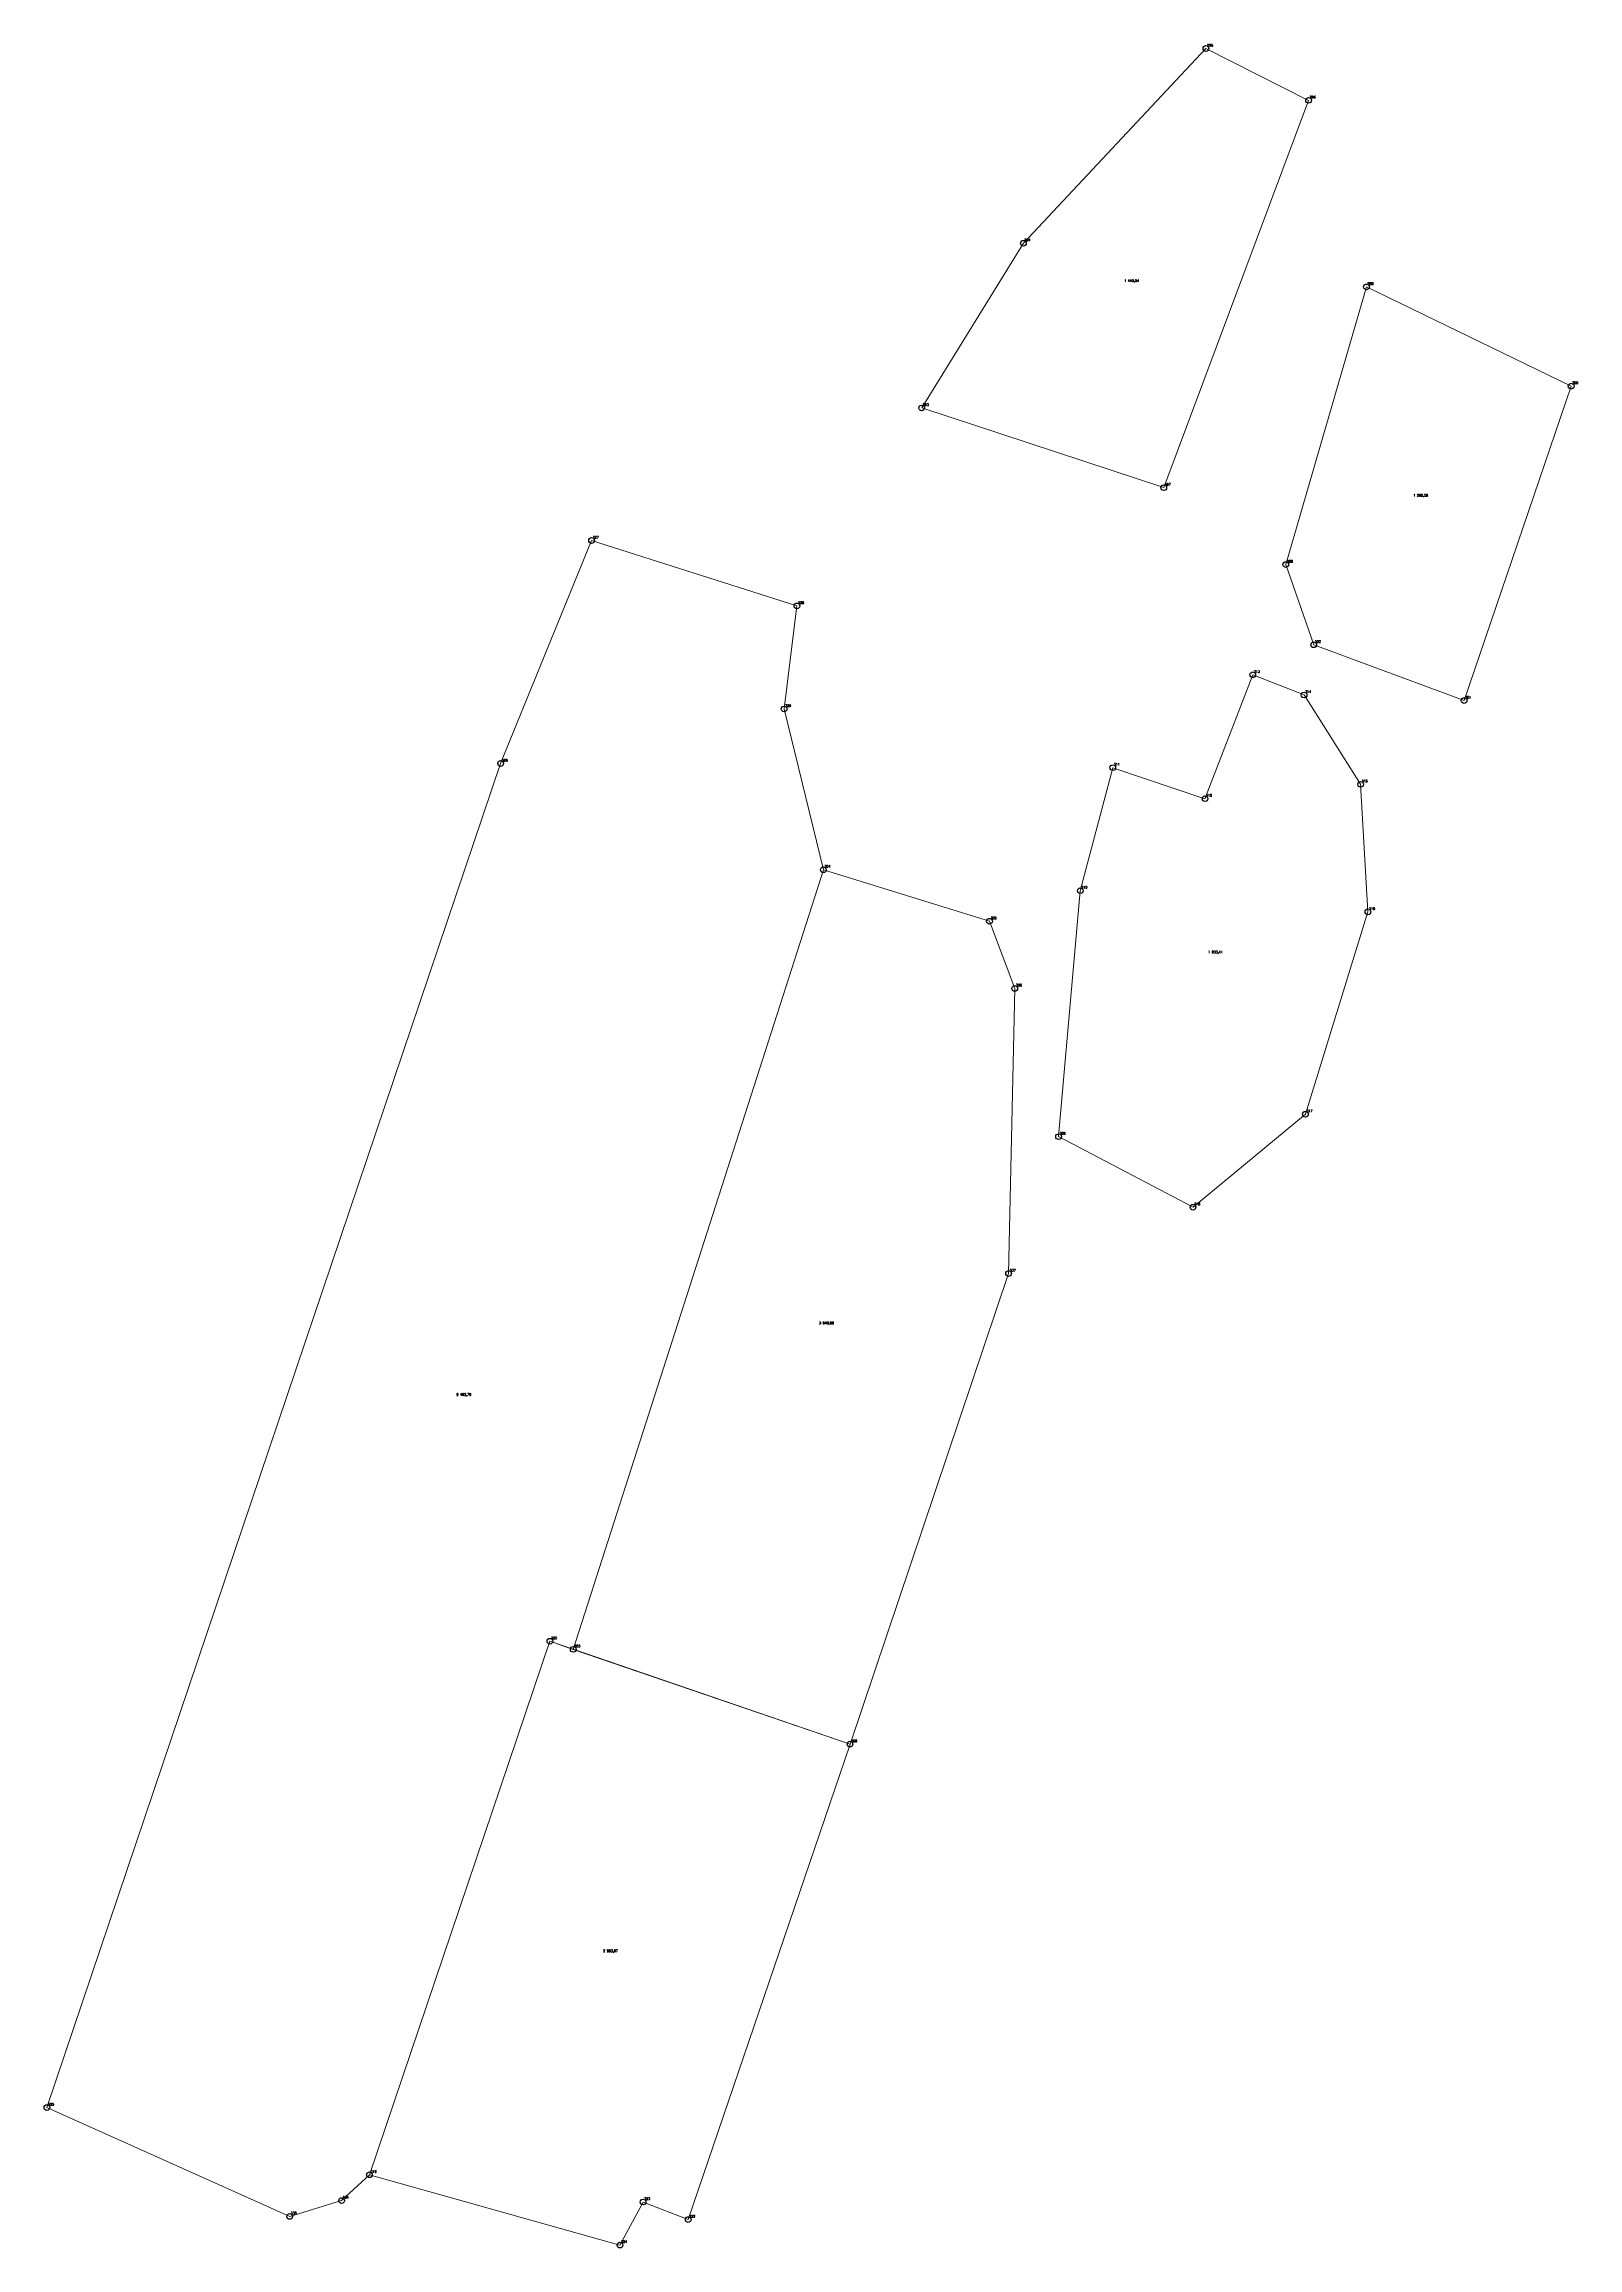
# Model space of a CAD drawing. Extents: x 1391578 to 1399811, y 355675 to 360827.
# Drawn here: x 1393065.5 to 1393267.2, y 356845.4 to 357135.2 of the extents above; entities that cross this region are included whole.
import ezdxf

# ---------------------------------------------------------------- set-up
doc = ezdxf.new("R2010")
doc.units = 0
doc.header["$PDMODE"] = 33
doc.header["$PDSIZE"] = 0.75
doc.layers.add('6 - утвержденные границы территорий окн', color=7, linetype='Continuous')
doc.styles.get("Standard").update_dxf_attribs({"font": 'simplex.shx'})

msp = doc.modelspace()

# ---------------------------------------------------------------- linework, layer by layer
at = {"layer": '6 - утвержденные границы территорий окн', "color": 7, "lineweight": 20}
for points in [[(1393180.92, 357087.38), (1393194.3, 357109.05), (1393218.3, 357134.66), (1393231.8, 357127.84), (1393212.75, 357076.9), (1393180.92, 357087.38)], [(1393228.8, 357066.78), (1393239.41, 357103.3), (1393266.32, 357090.26), (1393252.25, 357048.89), (1393232.47, 357056.23), (1393228.8, 357066.78)], [(1393065.9, 356863.84), (1393125.56, 357040.62), (1393137.52, 357069.95), (1393164.52, 357061.34), (1393162.83, 357047.79), (1393167.99, 357026.65), (1393135.11, 356924.11), (1393132.04, 356925.17), (1393108.31, 356855), (1393104.65, 356851.61), (1393097.82, 356849.53), (1393065.9, 356863.84)], [(1393198.92, 356991.54), (1393201.78, 357023.89), (1393206.05, 357040.07), (1393218.17, 357035.99), (1393224.46, 357052.29), (1393231.2, 357049.63), (1393238.64, 357037.88), (1393239.6, 357021.11), (1393231.38, 356994.49), (1393216.6, 356982.26), (1393198.92, 356991.54)], [(1393135.11, 356924.11), (1393167.99, 357026.65), (1393189.84, 357019.87), (1393193.16, 357011.04), (1393192.35, 356973.54), (1393171.5, 356911.64), (1393135.11, 356924.11)], [(1393108.31, 356855), (1393132.04, 356925.17), (1393171.5, 356911.64), (1393150.22, 356849.11), (1393144.29, 356851.42), (1393141.25, 356845.76), (1393108.31, 356855)]]:
    msp.add_lwpolyline(points, close=True, dxfattribs=at)
at = {"layer": '6 - утвержденные границы территорий окн'}
for p in [(1393218.3, 357134.66), (1393231.8, 357127.84), (1393194.3, 357109.05), (1393239.41, 357103.3), (1393266.32, 357090.26), (1393180.92, 357087.38), (1393212.75, 357076.9), (1393137.52, 357069.95), (1393228.8, 357066.78), (1393164.52, 357061.34), (1393232.47, 357056.23), (1393224.46, 357052.29), (1393162.83, 357047.79), (1393231.2, 357049.63), (1393252.25, 357048.89), (1393125.56, 357040.62), (1393206.05, 357040.07), (1393218.17, 357035.99), (1393238.64, 357037.88), (1393167.99, 357026.65), (1393201.78, 357023.89), (1393239.6, 357021.11), (1393189.84, 357019.87), (1393193.16, 357011.04), (1393231.38, 356994.49), (1393198.92, 356991.54), (1393216.6, 356982.26), (1393192.35, 356973.54), (1393132.04, 356925.17), (1393135.11, 356924.11), (1393171.5, 356911.64), (1393065.9, 356863.84), (1393108.31, 356855), (1393104.65, 356851.61), (1393144.29, 356851.42), (1393097.82, 356849.53), (1393150.22, 356849.11), (1393141.25, 356845.76)]:
    msp.add_point(p, dxfattribs=at)

# ---------------------------------------------------------------- texts
at = {"layer": '6 - утвержденные границы территорий окн', "color": 7}
for s, p in [('295', (1393218.43, 357134.93)), ('296', (1393231.93, 357128.11)), ('294', (1393194.43, 357109.32)), ('1 445,54', (1393207.56, 357103.97)), ('299', (1393239.54, 357103.57)), ('300', (1393266.45, 357090.53)), ('293', (1393181.05, 357087.65)), ('297', (1393212.88, 357077.17)), ('1 262,08', (1393245.56, 357075.73)), ('327', (1393137.65, 357070.22)), ('298', (1393228.93, 357067.05)), ('328', (1393164.65, 357061.61)), ('302', (1393232.6, 357056.5)), ('313', (1393224.59, 357052.56)), ('314', (1393231.33, 357049.9)), ('329', (1393162.96, 357048.06)), ('301', (1393252.38, 357049.16)), ('326', (1393125.69, 357040.89)), ('311', (1393206.18, 357040.34)), ('312', (1393218.3, 357036.26)), ('315', (1393238.77, 357038.15)), ('304', (1393168.12, 357026.92)), ('310', (1393201.91, 357024.16)), ('316', (1393239.73, 357021.38)), ('305', (1393189.97, 357020.14)), ('1 933,41', (1393218.58, 357015.67)), ('306', (1393193.29, 357011.31)), ('317', (1393231.51, 356994.76)), ('309', (1393199.05, 356991.81)), ('318', (1393216.73, 356982.53)), ('307', (1393192.48, 356973.81)), ('3 940,98', (1393167.42, 356966.88)), ('9 462,79', (1393119.74, 356957.47)), ('320', (1393132.17, 356925.44)), ('303', (1393135.24, 356924.38)), ('308', (1393171.63, 356911.91)), ('2 993,67', (1393139.03, 356884.3)), ('325', (1393066.03, 356864.11)), ('319', (1393108.44, 356855.27)), ('334', (1393104.78, 356851.88)), ('323', (1393144.42, 356851.69)), ('335', (1393097.95, 356849.8)), ('322', (1393150.35, 356849.38)), ('324', (1393141.38, 356846.03))]:
    msp.add_text(s, height=0.311, dxfattribs=at).set_placement(p)

doc.saveas('drawing.dxf')
